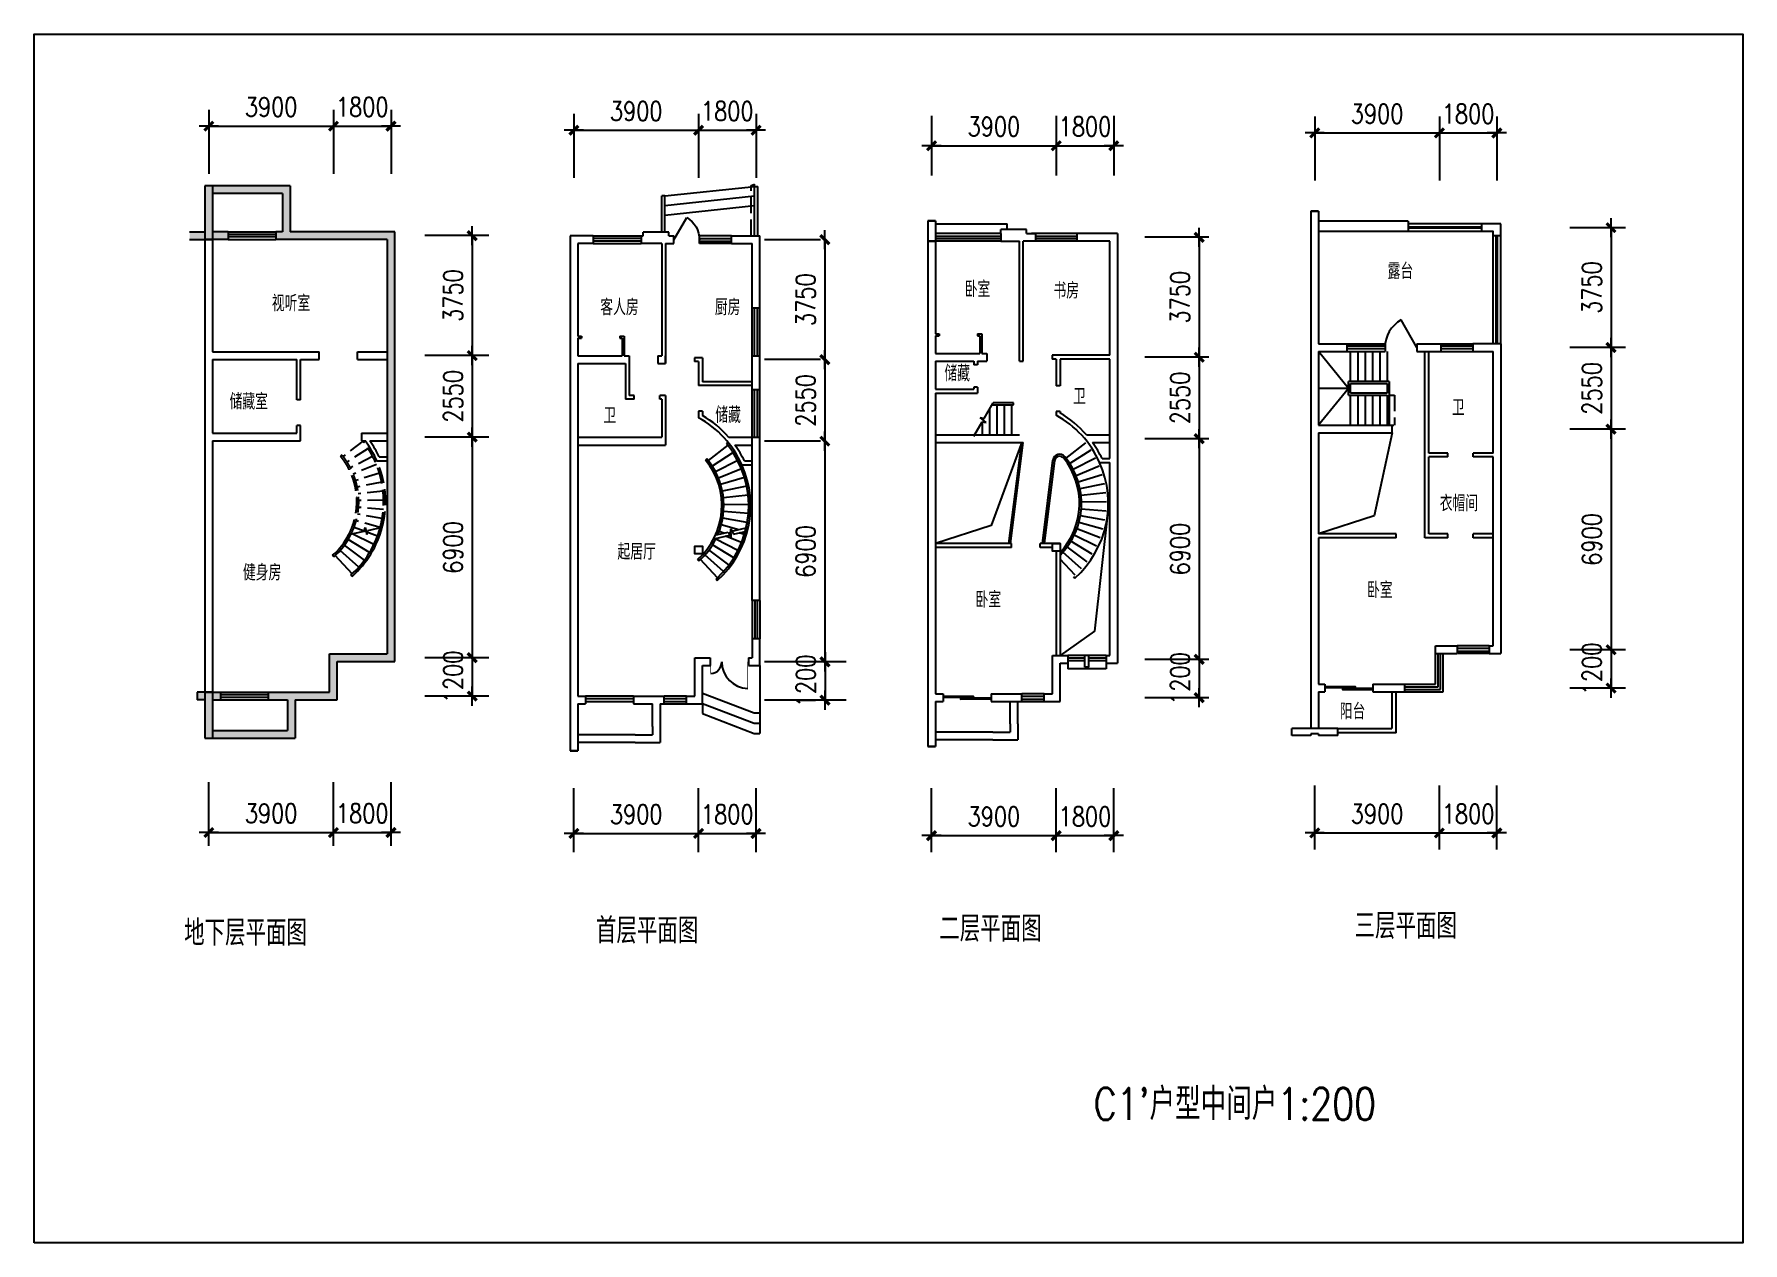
# Model space of a CAD drawing. Extents: x -144404 to 147451, y -180554 to 49126.
# Drawn here: x 48820 to 102280, y -61273 to -23473 of the extents above; entities that cross this region are included whole.
import ezdxf

# ---------------------------------------------------------------- set-up
doc = ezdxf.new("R2010")
doc.units = 0
doc.header["$LTSCALE"] = 2000
doc.header["$MEASUREMENT"] = 0
doc.linetypes.add('DASH', pattern=[0.35, 0.25, -0.1])
doc.layers.get('0').update_dxf_attribs({"color": 3, "linetype": 'CONTINUOUS'})
doc.layers.get('DEFPOINTS').update_dxf_attribs({"linetype": 'CONTINUOUS'})
for name, color, linetype in [('AXIS', 3, 'CONTINUOUS'), ('JIAJU', 6, 'CONTINUOUS'), ('OTHER', 7, 'CONTINUOUS'), ('PUB_DIM', 3, 'CONTINUOUS'), ('PUB_TEXT', 7, 'CONTINUOUS'), ('PUB_TITLE', 4, 'CONTINUOUS'), ('ROOF', 4, 'CONTINUOUS'), ('STAIR', 6, 'CONTINUOUS'), ('WALL', 255, 'CONTINUOUS'), ('WINDOW', 4, 'CONTINUOUS')]:
    doc.layers.add(name, color=color, linetype=linetype)
doc.styles.add('-宋体', font='simplex.shx', dxfattribs={"width": 0.8, "bigfont": 'hztxt.shx'})
doc.styles.add('DIM_FONT', font='SIMPLEX.shx', dxfattribs={"width": 0.8})
doc.dimstyles.new('AXIS200', dxfattribs={"dimscale": 2, "dimtxt": 300, "dimasz": 1, "dimexe": 250, "dimexo": 300, "dimgap": 150, "dimtad": 1, "dimdec": 0, "dimzin": 0, "dimtxsty": 'DIM_FONT', "dimblk": '_DIMX', "dimcen": 0.09, "dimse1": 1, "dimse2": 1, "dimclrt": 7, "dimazin": 3, "dimtfac": 1, "dimtdec": 0, "dimtix": 1, "dimtmove": 0, "dimatfit": 3, "dimtolj": 1, "dimtzin": 0})

msp = doc.modelspace()

# ---------------------------------------------------------------- texts
at = {"layer": 'PUB_TEXT', "style": '-宋体', "width": 0.8}
for s, height, p in [('露台', 500, (91166.9, -31131.9)), ('卧室', 500, (77936, -31698.7)), ('书房', 500, (80712.4, -31743.2)), ('视听室', 500, (56256.9, -32140.2)), ('客人房        厨房', 500, (66533.2, -32262.2)), ('储藏', 500, (77299.8, -34327.7)), ('储藏室', 500, (54933.8, -35210.9)), ('卫', 500, (81326, -35049.1)), ('卫', 500, (66628.5, -35647.6)), ('储藏', 500, (70131.1, -35631.5)), ('卫', 500, (93176, -35401.1)), ('衣帽间', 500, (92797.4, -38396.5)), ('起居厅', 500, (67070.2, -39907.2)), ('健身房', 500, (55352.5, -40558.1)), ('卧室', 500, (90522.5, -41107.2)), ('卧室', 500, (78272.8, -41408)), ('阳台', 500, (89669.5, -44902)), ('地下层平面图 ', 800, (53512.8, -51976.7)), ('首层平面图  ', 800, (66396.9, -51909)), ('二层平面图  ', 800, (77139.3, -51850.9)), ('三层平面图  ', 800, (90133.4, -51762.2)), ("C1'户型中间户1:200", 1000, (81967.9, -57429.2))]:
    msp.add_text(s, height=height, dxfattribs=at).set_placement(p)

# ---------------------------------------------------------------- blocks, each defined once
blk = doc.blocks.new('_DIMX')
blk.add_line((-150, 0), (150, 0))
at = {"const_width": 50}
blk.add_lwpolyline([(-70, -70), (70, 70)], dxfattribs=at)
blk = doc.blocks.new('*D256')
at = {"color": 0, "linetype": 'BYBLOCK'}
blk.add_line((183611, 149833), (187507, 149833), dxfattribs=at)
at = {"layer": 'DEFPOINTS', "color": 0, "linetype": 'BYBLOCK'}
for p in [(183609, 155433), (187509, 155433), (187509, 149833)]:
    blk.add_point(p, dxfattribs=at)
at = {"color": 0, "linetype": 'BYBLOCK', "xscale": 2, "yscale": 2, "zscale": 2, "rotation": 180}
blk.add_blockref('_DIMX', (183609, 149833), dxfattribs=at)
at = {"color": 0, "linetype": 'BYBLOCK', "xscale": 2, "yscale": 2, "zscale": 2}
blk.add_blockref('_DIMX', (187509, 149833), dxfattribs=at)
at = {"color": 7, "linetype": 'BYBLOCK', "insert": (185559, 150433), "char_height": 600, "attachment_point": 5, "style": 'DIM_FONT'}
blk.add_mtext('\\A1;3900', dxfattribs=at)
blk = doc.blocks.new('*D258')
at = {"color": 0, "linetype": 'BYBLOCK'}
blk.add_line((183611, 170784), (187507, 170784), dxfattribs=at)
at = {"layer": 'DEFPOINTS', "color": 0, "linetype": 'BYBLOCK'}
for p in [(187509, 170784), (183609, 165184), (187509, 165184)]:
    blk.add_point(p, dxfattribs=at)
at = {"color": 0, "linetype": 'BYBLOCK', "xscale": 2, "yscale": 2, "zscale": 2, "rotation": 180}
blk.add_blockref('_DIMX', (183609, 170784), dxfattribs=at)
at = {"color": 0, "linetype": 'BYBLOCK', "xscale": 2, "yscale": 2, "zscale": 2}
blk.add_blockref('_DIMX', (187509, 170784), dxfattribs=at)
at = {"color": 7, "linetype": 'BYBLOCK', "insert": (185559, 171384), "char_height": 600, "attachment_point": 5, "style": 'DIM_FONT'}
blk.add_mtext('\\A1;3900', dxfattribs=at)
blk = doc.blocks.new('*D230')
at = {"color": 0, "linetype": 'BYBLOCK'}
for p, q in [((234837, 170810), (234835, 170810)), ((234839, 170810), (236639, 170810)), ((236641, 170810), (236643, 170810))]:
    blk.add_line(p, q, dxfattribs=at)
at = {"layer": 'DEFPOINTS', "color": 0, "linetype": 'BYBLOCK'}
for p in [(236639, 170810), (234839, 165210), (236639, 165210)]:
    blk.add_point(p, dxfattribs=at)
at = {"color": 0, "linetype": 'BYBLOCK', "xscale": 2, "yscale": 2, "zscale": 2}
blk.add_blockref('_DIMX', (234839, 170810), dxfattribs=at)
at = {"color": 0, "linetype": 'BYBLOCK', "xscale": 2, "yscale": 2, "zscale": 2, "rotation": 180}
blk.add_blockref('_DIMX', (236639, 170810), dxfattribs=at)
at = {"color": 7, "linetype": 'BYBLOCK', "insert": (235739, 171410), "char_height": 600, "attachment_point": 5, "style": 'DIM_FONT'}
blk.add_mtext('\\A1;1800', dxfattribs=at)
blk = doc.blocks.new('*D229')
at = {"color": 0, "linetype": 'BYBLOCK'}
blk.add_line((230941, 170810), (234837, 170810), dxfattribs=at)
at = {"layer": 'DEFPOINTS', "color": 0, "linetype": 'BYBLOCK'}
for p in [(234839, 170810), (230939, 165210), (234839, 165210)]:
    blk.add_point(p, dxfattribs=at)
at = {"color": 0, "linetype": 'BYBLOCK', "xscale": 2, "yscale": 2, "zscale": 2, "rotation": 180}
blk.add_blockref('_DIMX', (230939, 170810), dxfattribs=at)
at = {"color": 0, "linetype": 'BYBLOCK', "xscale": 2, "yscale": 2, "zscale": 2}
blk.add_blockref('_DIMX', (234839, 170810), dxfattribs=at)
at = {"color": 7, "linetype": 'BYBLOCK', "insert": (232889, 171410), "char_height": 600, "attachment_point": 5, "style": 'DIM_FONT'}
blk.add_mtext('\\A1;3900', dxfattribs=at)
blk = doc.blocks.new('*D237')
at = {"color": 0, "linetype": 'BYBLOCK'}
for p, q in [((220549, 170682), (220547, 170682)), ((220551, 170682), (222351, 170682)), ((222353, 170682), (222355, 170682))]:
    blk.add_line(p, q, dxfattribs=at)
at = {"layer": 'DEFPOINTS', "color": 0, "linetype": 'BYBLOCK'}
for p in [(222351, 170682), (220551, 165082), (222351, 165082)]:
    blk.add_point(p, dxfattribs=at)
at = {"color": 0, "linetype": 'BYBLOCK', "xscale": 2, "yscale": 2, "zscale": 2}
blk.add_blockref('_DIMX', (220551, 170682), dxfattribs=at)
at = {"color": 0, "linetype": 'BYBLOCK', "xscale": 2, "yscale": 2, "zscale": 2, "rotation": 180}
blk.add_blockref('_DIMX', (222351, 170682), dxfattribs=at)
at = {"color": 7, "linetype": 'BYBLOCK', "insert": (221451, 171282), "char_height": 600, "attachment_point": 5, "style": 'DIM_FONT'}
blk.add_mtext('\\A1;1800', dxfattribs=at)
blk = doc.blocks.new('*D238')
at = {"color": 0, "linetype": 'BYBLOCK'}
blk.add_line((216653, 170682), (220549, 170682), dxfattribs=at)
at = {"layer": 'DEFPOINTS', "color": 0, "linetype": 'BYBLOCK'}
for p in [(220551, 170682), (216651, 165082), (220551, 165082)]:
    blk.add_point(p, dxfattribs=at)
at = {"color": 0, "linetype": 'BYBLOCK', "xscale": 2, "yscale": 2, "zscale": 2, "rotation": 180}
blk.add_blockref('_DIMX', (216651, 170682), dxfattribs=at)
at = {"color": 0, "linetype": 'BYBLOCK', "xscale": 2, "yscale": 2, "zscale": 2}
blk.add_blockref('_DIMX', (220551, 170682), dxfattribs=at)
at = {"color": 7, "linetype": 'BYBLOCK', "insert": (218601, 171282), "char_height": 600, "attachment_point": 5, "style": 'DIM_FONT'}
blk.add_mtext('\\A1;3900', dxfattribs=at)
blk = doc.blocks.new('*D257')
at = {"color": 0, "linetype": 'BYBLOCK'}
for p, q in [((187507, 170784), (187505, 170784)), ((187509, 170784), (189309, 170784)), ((189311, 170784), (189313, 170784))]:
    blk.add_line(p, q, dxfattribs=at)
at = {"layer": 'DEFPOINTS', "color": 0, "linetype": 'BYBLOCK'}
for p in [(189309, 170784), (187509, 165184), (189309, 165184)]:
    blk.add_point(p, dxfattribs=at)
at = {"color": 0, "linetype": 'BYBLOCK', "xscale": 2, "yscale": 2, "zscale": 2}
blk.add_blockref('_DIMX', (187509, 170784), dxfattribs=at)
at = {"color": 0, "linetype": 'BYBLOCK', "xscale": 2, "yscale": 2, "zscale": 2, "rotation": 180}
blk.add_blockref('_DIMX', (189309, 170784), dxfattribs=at)
at = {"color": 7, "linetype": 'BYBLOCK', "insert": (188409, 171384), "char_height": 600, "attachment_point": 5, "style": 'DIM_FONT'}
blk.add_mtext('\\A1;1800', dxfattribs=at)
blk = doc.blocks.new('*D245')
at = {"color": 0, "linetype": 'BYBLOCK'}
for p, q in [((203413, 170385), (203411, 170385)), ((203415, 170385), (205215, 170385)), ((205217, 170385), (205219, 170385))]:
    blk.add_line(p, q, dxfattribs=at)
at = {"layer": 'DEFPOINTS', "color": 0, "linetype": 'BYBLOCK'}
for p in [(205215, 170385), (203415, 165345), (205215, 165345)]:
    blk.add_point(p, dxfattribs=at)
at = {"color": 0, "linetype": 'BYBLOCK', "xscale": 2, "yscale": 2, "zscale": 2}
blk.add_blockref('_DIMX', (203415, 170385), dxfattribs=at)
at = {"color": 0, "linetype": 'BYBLOCK', "xscale": 2, "yscale": 2, "zscale": 2, "rotation": 180}
blk.add_blockref('_DIMX', (205215, 170385), dxfattribs=at)
at = {"color": 7, "linetype": 'BYBLOCK', "insert": (204315, 170985), "char_height": 600, "attachment_point": 5, "style": 'DIM_FONT'}
blk.add_mtext('\\A1;1800', dxfattribs=at)
blk = doc.blocks.new('*D246')
at = {"color": 0, "linetype": 'BYBLOCK'}
blk.add_line((199517, 170385), (203413, 170385), dxfattribs=at)
at = {"layer": 'DEFPOINTS', "color": 0, "linetype": 'BYBLOCK'}
for p in [(203415, 170385), (199515, 165345), (203415, 165345)]:
    blk.add_point(p, dxfattribs=at)
at = {"color": 0, "linetype": 'BYBLOCK', "xscale": 2, "yscale": 2, "zscale": 2, "rotation": 180}
blk.add_blockref('_DIMX', (199515, 170385), dxfattribs=at)
at = {"color": 0, "linetype": 'BYBLOCK', "xscale": 2, "yscale": 2, "zscale": 2}
blk.add_blockref('_DIMX', (203415, 170385), dxfattribs=at)
at = {"color": 7, "linetype": 'BYBLOCK', "insert": (201465, 170985), "char_height": 600, "attachment_point": 5, "style": 'DIM_FONT'}
blk.add_mtext('\\A1;3900', dxfattribs=at)
blk = doc.blocks.new('*D227')
at = {"color": 0, "linetype": 'BYBLOCK'}
for p, q in [((234837, 149298), (234835, 149298)), ((234839, 149298), (236639, 149298)), ((236641, 149298), (236643, 149298))]:
    blk.add_line(p, q, dxfattribs=at)
at = {"layer": 'DEFPOINTS', "color": 0, "linetype": 'BYBLOCK'}
for p in [(234839, 154898), (236639, 154898), (236639, 149298)]:
    blk.add_point(p, dxfattribs=at)
at = {"color": 0, "linetype": 'BYBLOCK', "xscale": 2, "yscale": 2, "zscale": 2}
blk.add_blockref('_DIMX', (234839, 149298), dxfattribs=at)
at = {"color": 0, "linetype": 'BYBLOCK', "xscale": 2, "yscale": 2, "zscale": 2, "rotation": 180}
blk.add_blockref('_DIMX', (236639, 149298), dxfattribs=at)
at = {"color": 7, "linetype": 'BYBLOCK', "insert": (235739, 149898), "char_height": 600, "attachment_point": 5, "style": 'DIM_FONT'}
blk.add_mtext('\\A1;1800', dxfattribs=at)
blk = doc.blocks.new('*D228')
at = {"color": 0, "linetype": 'BYBLOCK'}
blk.add_line((230941, 149298), (234837, 149298), dxfattribs=at)
at = {"layer": 'DEFPOINTS', "color": 0, "linetype": 'BYBLOCK'}
for p in [(230939, 154898), (234839, 154898), (234839, 149298)]:
    blk.add_point(p, dxfattribs=at)
at = {"color": 0, "linetype": 'BYBLOCK', "xscale": 2, "yscale": 2, "zscale": 2, "rotation": 180}
blk.add_blockref('_DIMX', (230939, 149298), dxfattribs=at)
at = {"color": 0, "linetype": 'BYBLOCK', "xscale": 2, "yscale": 2, "zscale": 2}
blk.add_blockref('_DIMX', (234839, 149298), dxfattribs=at)
at = {"color": 7, "linetype": 'BYBLOCK', "insert": (232889, 149898), "char_height": 600, "attachment_point": 5, "style": 'DIM_FONT'}
blk.add_mtext('\\A1;3900', dxfattribs=at)
blk = doc.blocks.new('*D235')
at = {"color": 0, "linetype": 'BYBLOCK'}
for p, q in [((220549, 148688), (220547, 148688)), ((220551, 148688), (222351, 148688)), ((222353, 148688), (222355, 148688))]:
    blk.add_line(p, q, dxfattribs=at)
at = {"layer": 'DEFPOINTS', "color": 0, "linetype": 'BYBLOCK'}
for p in [(220551, 154288), (222351, 154288), (222351, 148688)]:
    blk.add_point(p, dxfattribs=at)
at = {"color": 0, "linetype": 'BYBLOCK', "xscale": 2, "yscale": 2, "zscale": 2}
blk.add_blockref('_DIMX', (220551, 148688), dxfattribs=at)
at = {"color": 0, "linetype": 'BYBLOCK', "xscale": 2, "yscale": 2, "zscale": 2, "rotation": 180}
blk.add_blockref('_DIMX', (222351, 148688), dxfattribs=at)
at = {"color": 7, "linetype": 'BYBLOCK', "insert": (221451, 149288), "char_height": 600, "attachment_point": 5, "style": 'DIM_FONT'}
blk.add_mtext('\\A1;1800', dxfattribs=at)
blk = doc.blocks.new('*D236')
at = {"color": 0, "linetype": 'BYBLOCK'}
blk.add_line((216653, 148688), (220549, 148688), dxfattribs=at)
at = {"layer": 'DEFPOINTS', "color": 0, "linetype": 'BYBLOCK'}
for p in [(216651, 154288), (220551, 154288), (220551, 148688)]:
    blk.add_point(p, dxfattribs=at)
at = {"color": 0, "linetype": 'BYBLOCK', "xscale": 2, "yscale": 2, "zscale": 2, "rotation": 180}
blk.add_blockref('_DIMX', (216651, 148688), dxfattribs=at)
at = {"color": 0, "linetype": 'BYBLOCK', "xscale": 2, "yscale": 2, "zscale": 2}
blk.add_blockref('_DIMX', (220551, 148688), dxfattribs=at)
at = {"color": 7, "linetype": 'BYBLOCK', "insert": (218601, 149288), "char_height": 600, "attachment_point": 5, "style": 'DIM_FONT'}
blk.add_mtext('\\A1;3900', dxfattribs=at)
blk = doc.blocks.new('*D255')
at = {"color": 0, "linetype": 'BYBLOCK'}
for p, q in [((187507, 149833), (187505, 149833)), ((187509, 149833), (189309, 149833)), ((189311, 149833), (189313, 149833))]:
    blk.add_line(p, q, dxfattribs=at)
at = {"layer": 'DEFPOINTS', "color": 0, "linetype": 'BYBLOCK'}
for p in [(187509, 155433), (189309, 155433), (189309, 149833)]:
    blk.add_point(p, dxfattribs=at)
at = {"color": 0, "linetype": 'BYBLOCK', "xscale": 2, "yscale": 2, "zscale": 2}
blk.add_blockref('_DIMX', (187509, 149833), dxfattribs=at)
at = {"color": 0, "linetype": 'BYBLOCK', "xscale": 2, "yscale": 2, "zscale": 2, "rotation": 180}
blk.add_blockref('_DIMX', (189309, 149833), dxfattribs=at)
at = {"color": 7, "linetype": 'BYBLOCK', "insert": (188409, 150433), "char_height": 600, "attachment_point": 5, "style": 'DIM_FONT'}
blk.add_mtext('\\A1;1800', dxfattribs=at)
blk = doc.blocks.new('*D243')
at = {"color": 0, "linetype": 'BYBLOCK'}
for p, q in [((203413, 149532), (203411, 149532)), ((203415, 149532), (205215, 149532)), ((205217, 149532), (205219, 149532))]:
    blk.add_line(p, q, dxfattribs=at)
at = {"layer": 'DEFPOINTS', "color": 0, "linetype": 'BYBLOCK'}
for p in [(203415, 155132), (205215, 155132), (205215, 149532)]:
    blk.add_point(p, dxfattribs=at)
at = {"color": 0, "linetype": 'BYBLOCK', "xscale": 2, "yscale": 2, "zscale": 2}
blk.add_blockref('_DIMX', (203415, 149532), dxfattribs=at)
at = {"color": 0, "linetype": 'BYBLOCK', "xscale": 2, "yscale": 2, "zscale": 2, "rotation": 180}
blk.add_blockref('_DIMX', (205215, 149532), dxfattribs=at)
at = {"color": 7, "linetype": 'BYBLOCK', "insert": (204315, 150132), "char_height": 600, "attachment_point": 5, "style": 'DIM_FONT'}
blk.add_mtext('\\A1;1800', dxfattribs=at)
blk = doc.blocks.new('*D244')
at = {"color": 0, "linetype": 'BYBLOCK'}
blk.add_line((199517, 149532), (203413, 149532), dxfattribs=at)
at = {"layer": 'DEFPOINTS', "color": 0, "linetype": 'BYBLOCK'}
for p in [(199515, 155132), (203415, 155132), (203415, 149532)]:
    blk.add_point(p, dxfattribs=at)
at = {"color": 0, "linetype": 'BYBLOCK', "xscale": 2, "yscale": 2, "zscale": 2, "rotation": 180}
blk.add_blockref('_DIMX', (199515, 149532), dxfattribs=at)
at = {"color": 0, "linetype": 'BYBLOCK', "xscale": 2, "yscale": 2, "zscale": 2}
blk.add_blockref('_DIMX', (203415, 149532), dxfattribs=at)
at = {"color": 7, "linetype": 'BYBLOCK', "insert": (201465, 150132), "char_height": 600, "attachment_point": 5, "style": 'DIM_FONT'}
blk.add_mtext('\\A1;3900', dxfattribs=at)
blk = doc.blocks.new('*D231')
at = {"color": 0, "linetype": 'BYBLOCK'}
blk.add_line((241909, 161083), (241909, 154187), dxfattribs=at)
at = {"layer": 'DEFPOINTS', "color": 0, "linetype": 'BYBLOCK'}
for p in [(237909, 161085), (237909, 154185), (241909, 154185)]:
    blk.add_point(p, dxfattribs=at)
at = {"color": 0, "linetype": 'BYBLOCK', "xscale": 2, "yscale": 2, "zscale": 2}
for p, rotation in [((241909, 161085), 90), ((241909, 154185), 270)]:
    blk.add_blockref('_DIMX', p, dxfattribs=dict(at, rotation=rotation))
at = {"color": 7, "linetype": 'BYBLOCK', "insert": (241309, 157635), "char_height": 600, "attachment_point": 5, "rotation": 90, "style": 'DIM_FONT'}
blk.add_mtext('\\A1;6900', dxfattribs=at)
blk = doc.blocks.new('*D239')
at = {"color": 0, "linetype": 'BYBLOCK'}
blk.add_line((224503, 160956), (224503, 154060), dxfattribs=at)
at = {"layer": 'DEFPOINTS', "color": 0, "linetype": 'BYBLOCK'}
for p in [(223451, 160958), (223451, 154058), (224503, 154058)]:
    blk.add_point(p, dxfattribs=at)
at = {"color": 0, "linetype": 'BYBLOCK', "xscale": 2, "yscale": 2, "zscale": 2}
for p, rotation in [((224503, 160958), 90), ((224503, 154058), 270)]:
    blk.add_blockref('_DIMX', p, dxfattribs=dict(at, rotation=rotation))
at = {"color": 7, "linetype": 'BYBLOCK', "insert": (223903, 157508), "char_height": 600, "attachment_point": 5, "rotation": 90, "style": 'DIM_FONT'}
blk.add_mtext('\\A1;6900', dxfattribs=at)
blk = doc.blocks.new('_WBLK')
for p, q in [((-0.5, 0.5), (0.5, 0.5)), ((0.5, 0.167), (-0.5, 0.167)), ((0.5, -0.167), (-0.5, -0.167)), ((-0.5, -0.5), (0.5, -0.5))]:
    blk.add_line(p, q)
blk = doc.blocks.new('*D232')
at = {"color": 0, "linetype": 'BYBLOCK'}
for p, q in [((241909, 154187), (241909, 154189)), ((241909, 154185), (241909, 152985)), ((241909, 152983), (241909, 152981))]:
    blk.add_line(p, q, dxfattribs=at)
at = {"layer": 'DEFPOINTS', "color": 0, "linetype": 'BYBLOCK'}
for p in [(237909, 154185), (237909, 152985), (241909, 152985)]:
    blk.add_point(p, dxfattribs=at)
at = {"color": 0, "linetype": 'BYBLOCK', "xscale": 2, "yscale": 2, "zscale": 2}
for p, rotation in [((241909, 154185), 270), ((241909, 152985), 90)]:
    blk.add_blockref('_DIMX', p, dxfattribs=dict(at, rotation=rotation))
at = {"color": 7, "linetype": 'BYBLOCK', "insert": (241309, 153585), "char_height": 600, "attachment_point": 5, "rotation": 90, "style": 'DIM_FONT'}
blk.add_mtext('\\A1;1200', dxfattribs=at)
blk = doc.blocks.new('M_B15SGY')
at = {"linetype": 'CONTINUOUS'}
for p, q in [((-0.5, 0.5), (0.5, 0.5)), ((0.5, 0.167), (-0.5, 0.167)), ((0.5, -0.167), (-0.5, -0.167))]:
    blk.add_line(p, q, dxfattribs=at)
blk = doc.blocks.new('*D240')
at = {"color": 0, "linetype": 'BYBLOCK'}
for p, q in [((224509, 154060), (224509, 154062)), ((224509, 154058), (224509, 152858)), ((224509, 152856), (224509, 152854))]:
    blk.add_line(p, q, dxfattribs=at)
at = {"layer": 'DEFPOINTS', "color": 0, "linetype": 'BYBLOCK'}
for p in [(223456, 154058), (223456, 152858), (224509, 152858)]:
    blk.add_point(p, dxfattribs=at)
at = {"color": 0, "linetype": 'BYBLOCK', "xscale": 2, "yscale": 2, "zscale": 2}
for p, rotation in [((224509, 154058), 270), ((224509, 152858), 90)]:
    blk.add_blockref('_DIMX', p, dxfattribs=dict(at, rotation=rotation))
at = {"color": 7, "linetype": 'BYBLOCK', "insert": (223909, 153458), "char_height": 600, "attachment_point": 5, "rotation": 90, "style": 'DIM_FONT'}
blk.add_mtext('\\A1;1200', dxfattribs=at)
blk = doc.blocks.new('M_A17ORW')
at = {"const_width": 0.02}
for points in [[(-0.481, -0.001), (-0.481, -0.308)], [(0.481, 0.001), (0.481, -0.691)]]:
    blk.add_lwpolyline(points, dxfattribs=at)
for centre, radius, start, end in [((-0.501, -0.003), 0.307, 274.2492, 0.2101), ((0.505, 0.002), 0.699, 180.2762, 268.0603)]:
    blk.add_arc(centre, radius, start, end)
blk = doc.blocks.new('*D233')
at = {"color": 0, "linetype": 'BYBLOCK'}
blk.add_line((241909, 167383), (241909, 163637), dxfattribs=at)
at = {"layer": 'DEFPOINTS', "color": 0, "linetype": 'BYBLOCK'}
for p in [(237909, 167385), (237909, 163635), (241909, 163635)]:
    blk.add_point(p, dxfattribs=at)
at = {"color": 0, "linetype": 'BYBLOCK', "xscale": 2, "yscale": 2, "zscale": 2}
for p, rotation in [((241909, 167385), 90), ((241909, 163635), 270)]:
    blk.add_blockref('_DIMX', p, dxfattribs=dict(at, rotation=rotation))
at = {"color": 7, "linetype": 'BYBLOCK', "insert": (241309, 165510), "char_height": 600, "attachment_point": 5, "rotation": 90, "style": 'DIM_FONT'}
blk.add_mtext('\\A1;3750', dxfattribs=at)
blk = doc.blocks.new('*D234')
at = {"color": 0, "linetype": 'BYBLOCK'}
blk.add_line((241909, 163633), (241909, 161087), dxfattribs=at)
at = {"layer": 'DEFPOINTS', "color": 0, "linetype": 'BYBLOCK'}
for p in [(237909, 163635), (237909, 161085), (241909, 161085)]:
    blk.add_point(p, dxfattribs=at)
at = {"color": 0, "linetype": 'BYBLOCK', "xscale": 2, "yscale": 2, "zscale": 2}
for p, rotation in [((241909, 163635), 90), ((241909, 161085), 270)]:
    blk.add_blockref('_DIMX', p, dxfattribs=dict(at, rotation=rotation))
at = {"color": 7, "linetype": 'BYBLOCK', "insert": (241309, 162360), "char_height": 600, "attachment_point": 5, "rotation": 90, "style": 'DIM_FONT'}
blk.add_mtext('\\A1;2550', dxfattribs=at)
blk = doc.blocks.new('*D242')
at = {"color": 0, "linetype": 'BYBLOCK'}
blk.add_line((224503, 167256), (224503, 163510), dxfattribs=at)
at = {"layer": 'DEFPOINTS', "color": 0, "linetype": 'BYBLOCK'}
for p in [(223451, 167258), (223451, 163508), (224503, 163508)]:
    blk.add_point(p, dxfattribs=at)
at = {"color": 0, "linetype": 'BYBLOCK', "xscale": 2, "yscale": 2, "zscale": 2}
for p, rotation in [((224503, 167258), 90), ((224503, 163508), 270)]:
    blk.add_blockref('_DIMX', p, dxfattribs=dict(at, rotation=rotation))
at = {"color": 7, "linetype": 'BYBLOCK', "insert": (223903, 165383), "char_height": 600, "attachment_point": 5, "rotation": 90, "style": 'DIM_FONT'}
blk.add_mtext('\\A1;3750', dxfattribs=at)
blk = doc.blocks.new('_GCBLK')
at = {"linetype": 'DASH'}
for p, q in [((-0.5, -0.5), (-0.5, 0.5)), ((0.5, -0.5), (0.5, 0.5)), ((-0.5, 0.2), (0.5, 0.2)), ((-0.5, -0.2), (0.5, -0.2))]:
    blk.add_line(p, q, dxfattribs=at)
blk = doc.blocks.new('*D241')
at = {"color": 0, "linetype": 'BYBLOCK'}
blk.add_line((224503, 163506), (224503, 160960), dxfattribs=at)
at = {"layer": 'DEFPOINTS', "color": 0, "linetype": 'BYBLOCK'}
for p in [(223451, 163508), (223451, 160958), (224503, 160958)]:
    blk.add_point(p, dxfattribs=at)
at = {"color": 0, "linetype": 'BYBLOCK', "xscale": 2, "yscale": 2, "zscale": 2}
for p, rotation in [((224503, 163508), 90), ((224503, 160958), 270)]:
    blk.add_blockref('_DIMX', p, dxfattribs=dict(at, rotation=rotation))
at = {"color": 7, "linetype": 'BYBLOCK', "insert": (223903, 162233), "char_height": 600, "attachment_point": 5, "rotation": 90, "style": 'DIM_FONT'}
blk.add_mtext('\\A1;2550', dxfattribs=at)
blk = doc.blocks.new('_DBLK')
blk.add_line((-0.5, 0), (0, -0.866))
blk.add_arc((-0.5, 0), 1, 300, 0)
blk = doc.blocks.new('M_B0OPK')
for p, q in [((-0.5, 0.5), (0.5, 0.5)), ((0.5, 0.167), (-0.5, 0.167)), ((0.5, -0.167), (-0.5, -0.167)), ((-0.5, -0.5), (0.5, -0.5))]:
    blk.add_line(p, q)
blk = doc.blocks.new('*D254')
at = {"color": 0, "linetype": 'BYBLOCK'}
blk.add_line((192880, 161520), (192880, 154624), dxfattribs=at)
at = {"layer": 'DEFPOINTS', "color": 0, "linetype": 'BYBLOCK'}
for p in [(189521, 161522), (189521, 154622), (192880, 154622)]:
    blk.add_point(p, dxfattribs=at)
at = {"color": 0, "linetype": 'BYBLOCK', "xscale": 2, "yscale": 2, "zscale": 2}
for p, rotation in [((192880, 161522), 90), ((192880, 154622), 270)]:
    blk.add_blockref('_DIMX', p, dxfattribs=dict(at, rotation=rotation))
at = {"color": 7, "linetype": 'BYBLOCK', "insert": (192280, 158072), "char_height": 600, "attachment_point": 5, "rotation": 90, "style": 'DIM_FONT'}
blk.add_mtext('\\A1;6900', dxfattribs=at)
blk = doc.blocks.new('*D247')
at = {"color": 0, "linetype": 'BYBLOCK'}
blk.add_line((208972, 161219), (208972, 154323), dxfattribs=at)
at = {"layer": 'DEFPOINTS', "color": 0, "linetype": 'BYBLOCK'}
for p in [(204572, 161221), (204572, 154321), (208972, 154321)]:
    blk.add_point(p, dxfattribs=at)
at = {"color": 0, "linetype": 'BYBLOCK', "xscale": 2, "yscale": 2, "zscale": 2}
for p, rotation in [((208972, 161221), 90), ((208972, 154321), 270)]:
    blk.add_blockref('_DIMX', p, dxfattribs=dict(at, rotation=rotation))
at = {"color": 7, "linetype": 'BYBLOCK', "insert": (208372, 157771), "char_height": 600, "attachment_point": 5, "rotation": 90, "style": 'DIM_FONT'}
blk.add_mtext('\\A1;6900', dxfattribs=at)
blk = doc.blocks.new('*D248')
at = {"color": 0, "linetype": 'BYBLOCK'}
for p, q in [((208972, 154323), (208972, 154325)), ((208972, 154321), (208972, 153121)), ((208972, 153119), (208972, 153117))]:
    blk.add_line(p, q, dxfattribs=at)
at = {"layer": 'DEFPOINTS', "color": 0, "linetype": 'BYBLOCK'}
for p in [(204572, 154321), (204572, 153121), (208972, 153121)]:
    blk.add_point(p, dxfattribs=at)
at = {"color": 0, "linetype": 'BYBLOCK', "xscale": 2, "yscale": 2, "zscale": 2}
for p, rotation in [((208972, 154321), 270), ((208972, 153121), 90)]:
    blk.add_blockref('_DIMX', p, dxfattribs=dict(at, rotation=rotation))
at = {"color": 7, "linetype": 'BYBLOCK', "insert": (208372, 153721), "char_height": 600, "attachment_point": 5, "rotation": 90, "style": 'DIM_FONT'}
blk.add_mtext('\\A1;1200', dxfattribs=at)
blk = doc.blocks.new('M_A14NPV')
for points in [[(0.18, 0.178), (0.177, 0.16), (-0.617, 0.16), (-0.617, 0.181)], [(0.632, 0.226), (0.629, 0.208), (-0.164, 0.208), (-0.164, 0.229)]]:
    blk.add_lwpolyline(points, close=True)
blk = doc.blocks.new('*D253')
at = {"color": 0, "linetype": 'BYBLOCK'}
for p, q in [((192880, 154624), (192880, 154626)), ((192880, 154622), (192880, 153422)), ((192880, 153420), (192880, 153418))]:
    blk.add_line(p, q, dxfattribs=at)
at = {"layer": 'DEFPOINTS', "color": 0, "linetype": 'BYBLOCK'}
for p in [(189521, 154622), (189521, 153422), (192880, 153422)]:
    blk.add_point(p, dxfattribs=at)
at = {"color": 0, "linetype": 'BYBLOCK', "xscale": 2, "yscale": 2, "zscale": 2}
for p, rotation in [((192880, 154622), 270), ((192880, 153422), 90)]:
    blk.add_blockref('_DIMX', p, dxfattribs=dict(at, rotation=rotation))
at = {"color": 7, "linetype": 'BYBLOCK', "insert": (192280, 154022), "char_height": 600, "attachment_point": 5, "rotation": 90, "style": 'DIM_FONT'}
blk.add_mtext('\\A1;1200', dxfattribs=at)
blk = doc.blocks.new('*D250')
at = {"color": 0, "linetype": 'BYBLOCK'}
blk.add_line((208972, 167519), (208972, 163773), dxfattribs=at)
at = {"layer": 'DEFPOINTS', "color": 0, "linetype": 'BYBLOCK'}
for p in [(204572, 167521), (204572, 163771), (208972, 163771)]:
    blk.add_point(p, dxfattribs=at)
at = {"color": 0, "linetype": 'BYBLOCK', "xscale": 2, "yscale": 2, "zscale": 2}
for p, rotation in [((208972, 167521), 90), ((208972, 163771), 270)]:
    blk.add_blockref('_DIMX', p, dxfattribs=dict(at, rotation=rotation))
at = {"color": 7, "linetype": 'BYBLOCK', "insert": (208372, 165646), "char_height": 600, "attachment_point": 5, "rotation": 90, "style": 'DIM_FONT'}
blk.add_mtext('\\A1;3750', dxfattribs=at)
blk = doc.blocks.new('*D249')
at = {"color": 0, "linetype": 'BYBLOCK'}
blk.add_line((208972, 163769), (208972, 161223), dxfattribs=at)
at = {"layer": 'DEFPOINTS', "color": 0, "linetype": 'BYBLOCK'}
for p in [(204572, 163771), (204572, 161221), (208972, 161221)]:
    blk.add_point(p, dxfattribs=at)
at = {"color": 0, "linetype": 'BYBLOCK', "xscale": 2, "yscale": 2, "zscale": 2}
for p, rotation in [((208972, 163771), 90), ((208972, 161221), 270)]:
    blk.add_blockref('_DIMX', p, dxfattribs=dict(at, rotation=rotation))
at = {"color": 7, "linetype": 'BYBLOCK', "insert": (208372, 162496), "char_height": 600, "attachment_point": 5, "rotation": 90, "style": 'DIM_FONT'}
blk.add_mtext('\\A1;2550', dxfattribs=at)
blk = doc.blocks.new('M_A1SFU')
blk.add_line((-0.5, 0), (0, -0.866))
blk.add_arc((-0.5, 0), 1, 300, 0)
blk = doc.blocks.new('*D251')
at = {"color": 0, "linetype": 'BYBLOCK'}
blk.add_line((192880, 167820), (192880, 164074), dxfattribs=at)
at = {"layer": 'DEFPOINTS', "color": 0, "linetype": 'BYBLOCK'}
for p in [(189521, 167822), (189521, 164072), (192880, 164072)]:
    blk.add_point(p, dxfattribs=at)
at = {"color": 0, "linetype": 'BYBLOCK', "xscale": 2, "yscale": 2, "zscale": 2}
for p, rotation in [((192880, 167822), 90), ((192880, 164072), 270)]:
    blk.add_blockref('_DIMX', p, dxfattribs=dict(at, rotation=rotation))
at = {"color": 7, "linetype": 'BYBLOCK', "insert": (192280, 165947), "char_height": 600, "attachment_point": 5, "rotation": 90, "style": 'DIM_FONT'}
blk.add_mtext('\\A1;3750', dxfattribs=at)
blk = doc.blocks.new('*D252')
at = {"color": 0, "linetype": 'BYBLOCK'}
blk.add_line((192880, 164070), (192880, 161524), dxfattribs=at)
at = {"layer": 'DEFPOINTS', "color": 0, "linetype": 'BYBLOCK'}
for p in [(189521, 164072), (189521, 161522), (192880, 161522)]:
    blk.add_point(p, dxfattribs=at)
at = {"color": 0, "linetype": 'BYBLOCK', "xscale": 2, "yscale": 2, "zscale": 2}
for p, rotation in [((192880, 164072), 90), ((192880, 161522), 270)]:
    blk.add_blockref('_DIMX', p, dxfattribs=dict(at, rotation=rotation))
at = {"color": 7, "linetype": 'BYBLOCK', "insert": (192280, 162797), "char_height": 600, "attachment_point": 5, "rotation": 90, "style": 'DIM_FONT'}
blk.add_mtext('\\A1;2550', dxfattribs=at)

# ---------------------------------------------------------------- dimensions: what is measured, and where the dimension line sits
at = {"layer": 'AXIS'}
for p1, p2, distance, picture, middle, set_off in [((54284.4, -31948.9), (58184.4, -31948.9), 5600, '*D229', (56234.4, -25748.9), (-176655, -197158.6)), ((65706.3, -32076.7), (69606.3, -32076.7), 5600, '*D238', (67656.3, -25876.7), (-150944.7, -197158.6)), ((88884.9, -32161.8), (92784.9, -32161.8), 5600, '*D258', (90834.9, -25961.8), (-94723.8, -197345.9)), ((76897.4, -32000.7), (80797.4, -32000.7), 5039.4, '*D246', (78847.4, -26361.3), (-122617.8, -197345.9)), ((94797.3, -29524.3), (94797.3, -33274.3), 3359.1, '*D251', (97556.4, -31399.3), (-94723.8, -197345.9)), ((72505.8, -29901), (72505.8, -33651), 1052.2, '*D242', (72958.1, -31776), (-150944.7, -197158.6)), ((80870.6, -29825.1), (80870.6, -33575.1), 4400, '*D250', (84670.6, -31700.1), (-123701.3, -197345.9)), ((54284.4, -42840.6), (58184.4, -42840.6), -5600, '*D228', (56234.4, -47840.6), (-176655, -197738.6)), ((65706.3, -42870.8), (69606.3, -42870.8), -5600, '*D236', (67656.3, -47870.8), (-150944.7, -197158.6)), ((76897.4, -42938.5), (80797.4, -42938.5), -5600, '*D244', (78847.4, -47938.5), (-122617.8, -198070.9)), ((88884.9, -42855.2), (92784.9, -42855.2), -5600, '*D256', (90834.9, -47855.2), (-94723.8, -198288.4))]:
    dim = msp.add_aligned_dim(p1=p1, p2=p2, distance=distance, dimstyle='AXIS200', dxfattribs=at)
    dim.commit()
    dim.dimension.update_dxf_attribs({"geometry": picture, "text_midpoint": middle, "insert": set_off})
for base, p1, p2, angle, picture, middle, set_off in [((59984.4, -26348.9), (58184.4, -31948.9), (59984.4, -31948.9), 180, '*D230', (59084.4, -25748.9), (-176655, -197158.6)), ((71406.3, -26476.7), (69606.3, -32076.7), (71406.3, -32076.7), 180, '*D237', (70506.3, -25876.7), (-150944.7, -197158.6)), ((94584.9, -26561.8), (92784.9, -32161.8), (94584.9, -32161.8), 180, '*D257', (93684.9, -25961.8), (-94723.8, -197345.9)), ((82597.4, -26961.3), (80797.4, -32000.7), (82597.4, -32000.7), 180, '*D245', (81697.4, -26361.3), (-122617.8, -197345.9)), ((98156.4, -35824.3), (94797.3, -33274.3), (94797.3, -35824.3), 270, '*D252', (97556.4, -34549.3), (-94723.8, -197345.9)), ((73558.1, -36201), (72505.8, -33651), (72505.8, -36201), 270, '*D241', (72958.1, -34926), (-150944.7, -197158.6)), ((85270.6, -36125.1), (80870.6, -33575.1), (80870.6, -36125.1), 270, '*D249', (84670.6, -34850.1), (-123701.3, -197345.9)), ((98156.4, -42724.3), (94797.3, -35824.3), (94797.3, -42724.3), 270, '*D254', (97556.4, -39274.3), (-94723.8, -197345.9)), ((73558.1, -43101), (72505.8, -36201), (72505.8, -43101), 270, '*D239', (72958.1, -39651), (-150944.7, -197158.6)), ((85270.6, -43025.1), (80870.6, -36125.1), (80870.6, -43025.1), 270, '*D247', (84670.6, -39575.1), (-123701.3, -197345.9)), ((85270.6, -44225.1), (80870.6, -43025.1), (80870.6, -44225.1), 270, '*D248', (84670.6, -43625.1), (-123701.3, -197345.9)), ((98156.4, -43924.3), (94797.3, -42724.3), (94797.3, -43924.3), 270, '*D253', (97556.4, -43324.3), (-94723.8, -197345.9)), ((73563.9, -44301), (72511.7, -43101), (72511.7, -44301), 270, '*D240', (72963.9, -43701), (-150944.7, -197158.6))]:
    dim = msp.add_linear_dim(base=base, p1=p1, p2=p2, angle=angle, dimstyle='AXIS200', dxfattribs=at)
    dim.commit()
    dim.dimension.update_dxf_attribs({"geometry": picture, "text_midpoint": middle, "insert": set_off})
for base, p1, p2, picture, middle, set_off in [((59984.4, -48440.6), (58184.4, -42840.6), (59984.4, -42840.6), '*D227', (59084.4, -47840.6), (-176655, -197738.6)), ((71406.3, -48470.8), (69606.3, -42870.8), (71406.3, -42870.8), '*D235', (70506.3, -47870.8), (-150944.7, -197158.6)), ((82597.4, -48538.5), (80797.4, -42938.5), (82597.4, -42938.5), '*D243', (81697.4, -47938.5), (-122617.8, -198070.9)), ((94584.9, -48455.2), (92784.9, -42855.2), (94584.9, -42855.2), '*D255', (93684.9, -47855.2), (-94723.8, -198288.4))]:
    dim = msp.add_linear_dim(base=base, p1=p1, p2=p2, dimstyle='AXIS200', dxfattribs=at)
    dim.commit()
    dim.dimension.update_dxf_attribs({"geometry": picture, "text_midpoint": middle, "insert": set_off})
at = {"layer": 'PUB_DIM'}
for p1, p2, picture, middle in [((58525, -29773.3), (58525, -33523.3), '*D233', (61925, -31648.3)), ((58525, -33523.3), (58525, -36073.3), '*D234', (61925, -34798.3)), ((58525, -36073.3), (58525, -42973.3), '*D231', (61925, -39523.3)), ((58525, -42973.3), (58525, -44173.3), '*D232', (61925, -43573.3))]:
    dim = msp.add_aligned_dim(p1=p1, p2=p2, distance=4000, dimstyle='AXIS200', dxfattribs=at)
    dim.commit()
    dim.dimension.update_dxf_attribs({"geometry": picture, "text_midpoint": middle, "insert": (-179384.4, -197158.6)})

# ---------------------------------------------------------------- hatches: boundary and pattern name
at = {"layer": 'PUB_DIM'}
h = msp.add_hatch(color=256, dxfattribs=at)
h.paths.add_polyline_path([(54164.4, -28213.3), (54404.4, -28213.3), (54404.4, -29893.3), (54164.4, -29893.3)])
h.paths.add_polyline_path([(54884.4, -29653.3), (54884.4, -29893.3), (54404.4, -29893.3), (54404.4, -29653.3)])
h.paths.add_polyline_path([(53684.4, -29893.3), (53684.4, -29653.3), (54164.4, -29653.3), (54164.4, -29893.3)])
msp.add_hatch(color=256, dxfattribs=at).paths.add_polyline_path([(56384.4, -29893.3), (56384.4, -29653.3), (56584.4, -29653.3), (56584.4, -28453.3), (54404.4, -28453.3), (54404.4, -28213.3), (56824.4, -28213.3), (56824.4, -29653.3), (60104.4, -29653.3), (60104.4, -43093.3), (58304.4, -43093.3), (58304.4, -44293.3), (56984.4, -44293.3), (56984.4, -45493.3), (54404.4, -45493.3), (54404.4, -45253.3), (56744.4, -45253.3), (56744.4, -44293.3), (56144.4, -44293.3), (56144.4, -44053.3), (58064.4, -44053.3), (58064.4, -44025.2, 0.5091751), (58064.4, -44011.4), (58064.4, -42853.3), (59864.4, -42853.3), (59864.4, -29893.3)])
h = msp.add_hatch(color=256, dxfattribs=at)
h.paths.add_polyline_path([(54404.4, -44293.3), (54404.4, -44053.3), (54644.4, -44053.3), (54644.4, -44293.3)])
h.paths.add_polyline_path([(54164.4, -44053.3), (54404.4, -44053.3), (54404.4, -45493.3), (54164.4, -45493.3)])
h.paths.add_polyline_path([(53924.4, -44053.3), (54164.4, -44053.3), (54164.4, -44293.3), (53924.4, -44293.3)])

# ---------------------------------------------------------------- linework, layer by layer
at = {"layer": 'AXIS'}
for p, q in [((54284.4, -25835.5), (54284.4, -27835.5)), ((58184.4, -25835.5), (58184.4, -27835.5)), ((59984.4, -25835.5), (59984.4, -27835.5)), ((65706.3, -25963.2), (65706.3, -27963.2)), ((65706.3, -25963.2), (65706.3, -27963.2)), ((69606.3, -25963.2), (69606.3, -27963.2)), ((71406.3, -25963.2), (71406.3, -27963.2)), ((76897.4, -26027.4), (76897.4, -27887.3)), ((76897.4, -26027.4), (76897.4, -27887.3)), ((80797.4, -26027.4), (80797.4, -27887.3)), ((82597.4, -26027.4), (82597.4, -27887.3)), ((88884.9, -26048.4), (88884.9, -28048.4)), ((88884.9, -26048.4), (88884.9, -28048.4)), ((92784.9, -26048.4), (92784.9, -28048.4)), ((94584.9, -26048.4), (94584.9, -28048.4)), ((63044.3, -29773.3), (61044.3, -29773.3)), ((73423, -29901), (71668.9, -29901)), ((85568.7, -29825.1), (83568.7, -29825.1)), ((98603.7, -29524.3), (96863.9, -29524.3)), ((63044.3, -33523.3), (61044.3, -33523.3)), ((73423, -33651), (71668.9, -33651)), ((85568.7, -33575.1), (83568.7, -33575.1)), ((98603.7, -33274.3), (96863.9, -33274.3)), ((63044.3, -36073.3), (61044.3, -36073.3)), ((73423, -36201), (71668.9, -36201)), ((85568.7, -36125.1), (83568.7, -36125.1)), ((98603.7, -35824.3), (96863.9, -35824.3)), ((98603.7, -42724.3), (96863.9, -42724.3)), ((63044.3, -42973.3), (61044.3, -42973.3)), ((74226, -43101), (71668.9, -43101)), ((85568.7, -43025.1), (83568.7, -43025.1)), ((63044.3, -44173.3), (61044.3, -44173.3)), ((74226, -44301), (71668.9, -44301)), ((85568.7, -44225.1), (83568.7, -44225.1)), ((98603.7, -43924.3), (96863.9, -43924.3)), ((54284.4, -48861.1), (54284.4, -46861.1)), ((58184.4, -48861.1), (58184.4, -46861.1)), ((59984.4, -48861.1), (59984.4, -46861.1)), ((88884.9, -48974.5), (88884.9, -46974.5)), ((88884.9, -48974.5), (88884.9, -46974.5)), ((92784.9, -48974.5), (92784.9, -46974.5)), ((94584.9, -48974.5), (94584.9, -46974.5)), ((65706.3, -49052.1), (65706.3, -47052.1)), ((65706.3, -49052.1), (65706.3, -47052.1)), ((69606.3, -49052.1), (69606.3, -47052.1)), ((71406.3, -49052.1), (71406.3, -47052.1)), ((76897.4, -49057.9), (76897.4, -47057.9)), ((76897.4, -49057.9), (76897.4, -47057.9)), ((80797.4, -49057.9), (80797.4, -47057.9)), ((82597.4, -49057.9), (82597.4, -47057.9))]:
    msp.add_line(p, q, dxfattribs=at)
at = {"layer": 'DEFPOINTS', "color": 0, "linetype": 'BYBLOCK'}
for p in [(71194.2, -26926.4), (82385.2, -26990.6), (94372.7, -27011.5), (57311, -37595.9), (71194.2, -44864.1)]:
    msp.add_point(p, dxfattribs=at)
at = {"layer": 'JIAJU'}
for p, q in [((91804.9, -29324.3), (89004.9, -29324.3)), ((91804.9, -29324.3), (91804.9, -29644.3)), ((65586.3, -29781.5), (65586.8, -29781)), ((94104.9, -29504.3), (91804.9, -29504.3)), ((94704.9, -29404.3), (94104.9, -29404.3)), ((94104.9, -29404.3), (94104.9, -29644.3)), ((94464.9, -29764.3), (94704.9, -29764.3)), ((94604.9, -33154.3), (94604.9, -29764.3)), ((94704.9, -33154.3), (94704.9, -29404.3)), ((92665.4, -42604.3), (92664.9, -42604.8))]:
    msp.add_line(p, q, dxfattribs=at)
for points in [[(94464.9, -33154.3), (94464.9, -29644.3), (89004.9, -29644.3)], [(94104.9, -29404.3), (91804.9, -29404.3)], [(94104.9, -29544.3), (91804.9, -29544.3)], [(94564.9, -33154.3), (94564.9, -29764.3)]]:
    msp.add_lwpolyline(points, dxfattribs=at)
at = {"layer": 'OTHER'}
for p, q in [((54164.4, -28213.3), (54164.4, -36788.3)), ((54404.4, -28213.3), (54404.4, -33403.3)), ((65586.3, -29781.5), (65586.3, -37856)), ((65826.3, -30021), (65826.3, -32921)), ((65826.3, -32981), (65826.3, -33531)), ((88764.9, -33014.3), (88764.9, -37689.2)), ((89004.9, -33014.3), (89004.9, -33154.3)), ((54404.4, -33643.3), (54404.4, -35953.3)), ((89004.9, -33394.3), (89004.9, -35704.3)), ((65826.3, -33771), (65826.3, -37856)), ((54404.4, -36193.3), (54404.4, -36788.3)), ((89004.9, -35944.3), (89004.9, -37689.2)), ((54164.4, -36918.3), (54164.4, -45493.3)), ((54404.4, -36918.3), (54404.4, -45493.3)), ((76777.4, -37590.1), (76777.4, -45745.1)), ((77017.4, -37590.1), (77017.4, -44105.1)), ((88764.9, -37819.2), (88764.9, -39214.3)), ((89004.9, -37819.2), (89004.9, -39104.3)), ((65586.3, -37986), (65586.3, -45881)), ((65826.3, -37986), (65826.3, -44181)), ((88764.9, -39344.3), (88764.9, -45185.3)), ((77017.4, -44345.1), (77017.4, -45745.1)), ((89004.9, -44044.3), (89004.9, -45185.3)), ((65826.3, -44421), (65826.3, -45881)), ((88764.9, -45354.3), (88764.9, -45404.3)), ((89004.9, -45354.3), (89004.9, -45404.3))]:
    msp.add_line(p, q, dxfattribs=at)
at = {"layer": 'PUB_TITLE'}
msp.add_lwpolyline([(48819.7, -61272.6), (48819.7, -23472.6), (102279.7, -23472.6), (102279.7, -61272.6)], close=True, dxfattribs=at)
at = {"layer": 'ROOF', "linetype": 'DASH'}
for p, q in [((71256.3, -29769.4), (71256.3, -28206.1)), ((71256.3, -28259.7), (71256.3, -28206.1)), ((71356.3, -29781), (71356.3, -28167.7))]:
    msp.add_line(p, q, dxfattribs=at)
at = {"layer": 'STAIR'}
for p, q in [((89944.9, -34549.3), (89004.9, -33394.3)), ((90004.9, -34334.3), (90004.9, -33394.3)), ((90234.9, -33394.3), (90234.9, -34334.3)), ((90464.9, -33394.3), (90464.9, -34334.3)), ((90694.9, -33394.3), (90694.9, -34334.3)), ((90924.9, -33394.3), (90924.9, -34334.3)), ((91154.9, -33394.3), (91154.9, -34334.3)), ((89944.9, -34549.3), (89004.9, -34549.3)), ((89944.9, -34549.3), (89004.9, -35704.3)), ((91214.9, -34334.3), (89944.9, -34334.3)), ((89944.9, -34764.3), (89944.9, -34334.3)), ((90004.9, -34394.3), (91154.9, -34394.3)), ((90004.9, -34704.3), (90004.9, -34394.3)), ((91154.9, -34704.3), (90004.9, -34704.3)), ((91154.9, -34394.3), (91154.9, -34704.3)), ((91214.9, -34334.3), (91214.9, -34764.3)), ((78544.5, -35490.4), (78824.7, -35005.1)), ((78707.4, -35208.3), (78707.4, -36005.1)), ((78790.1, -35065.1), (79457.4, -35065.1)), ((79457.4, -35005.1), (78824.7, -35005.1)), ((78937.4, -35065.1), (78937.4, -36005.1)), ((79167.4, -35065.1), (79167.4, -36005.1)), ((79397.4, -35065.1), (79397.4, -36005.1)), ((79457.4, -35065.1), (79457.4, -35005.1)), ((89944.9, -34764.3), (91154.9, -34764.3)), ((90004.9, -35704.3), (90004.9, -34764.3)), ((90234.9, -34764.3), (90234.9, -35704.3)), ((90464.9, -34764.3), (90464.9, -35704.3)), ((90694.9, -34764.3), (90694.9, -35704.3)), ((90924.9, -34764.3), (90924.9, -35704.3)), ((91154.9, -34764.3), (91154.9, -35704.3)), ((91214.9, -34764.3), (91214.9, -35704.3)), ((78222.4, -36048.4), (78484.5, -35594.3)), ((78420.6, -35465), (78544.5, -35490.4)), ((78608.5, -35619.7), (78420.6, -35465)), ((78477.4, -35476.6), (78477.4, -35511.8)), ((78477.4, -35606.7), (78477.4, -36005.1)), ((78484.5, -35594.3), (78608.5, -35619.7)), ((91304.9, -35704.3), (91364.9, -35704.3)), ((70522.7, -36324), (69908, -36804.2)), ((70532.6, -36240.2), (70485.3, -36277.1)), ((79317.4, -39405.1), (79718.2, -36236.2)), ((79368.2, -39405.1), (79767.4, -36245.1)), ((81713.7, -36248.1), (81099.1, -36728.3)), ((69870.5, -36757.4), (69823.2, -36794.4)), ((70687.8, -36556.9), (70031.4, -36978.1)), ((70830.7, -36804), (70138, -37162.7)), ((80366, -39405.1), (80695.8, -36794.5)), ((80426.5, -39405.1), (80755.4, -36802)), ((81878.9, -36480.9), (81222.4, -36902.2)), ((82021.7, -36728.1), (81329.1, -37086.8)), ((70950.1, -37063.4), (70227.2, -37356.3)), ((71044.9, -37332.6), (70298, -37557.4)), ((82141.1, -36987.4), (81418.2, -37280.4)), ((82236, -37256.7), (81489.1, -37481.5)), ((71114.4, -37609.5), (70349.9, -37764.2)), ((71158, -37891.6), (70382.5, -37974.9)), ((82305.5, -37533.6), (81541, -37688.2)), ((82349.1, -37815.7), (81573.5, -37898.9)), ((71166.1, -38461.9), (70388.5, -38400.7)), ((71175.3, -38176.6), (70395.4, -38187.6)), ((82357.2, -38386), (81579.6, -38324.8)), ((82366.3, -38100.6), (81586.4, -38111.7)), ((58665.1, -39118.1), (59141.4, -39015.7)), ((59141.4, -39015.7), (59174.8, -38885.8)), ((59559.7, -39169.4), (59141.9, -39013.7)), ((59174.8, -38885.8), (59225.3, -39120.4)), ((59225.3, -39120.4), (59258.7, -38990.5)), ((59258.7, -38990.5), (59709.8, -38893.5)), ((70397, -39077.9), (70250.8, -39023.4)), ((70864.9, -38968.8), (70315.9, -38820.4)), ((71130.5, -38745.2), (70362, -38612.2)), ((70622.1, -39210.2), (70611.8, -38945.7)), ((70611.8, -38945.7), (70701.3, -39109.6)), ((70651.6, -39018.5), (71094.9, -38915.2)), ((70701.3, -39109.6), (71117.6, -39012.6)), ((82172.8, -39219.8), (81441.9, -38947.5)), ((82260, -38948), (81507, -38744.5)), ((82321.6, -38669.2), (81553, -38536.3)), ((59153.4, -39920.6), (58525.4, -39458)), ((59311.9, -39683.1), (58643.7, -39280.7)), ((59447.7, -39432), (58745.2, -39093.2)), ((70707.6, -39852.4), (70046.1, -39439.1)), ((70116.3, -39143.3), (70532.5, -39046.3)), ((70139, -39240.7), (70582.3, -39137.4)), ((70839.9, -39618.6), (70144.9, -39264.4)), ((70951.3, -39374), (70444.8, -39169.4)), ((70532.5, -39046.3), (70622.1, -39210.2)), ((71098.4, -39138.3), (70873.3, -39069.5)), ((81766.5, -39971), (81138.5, -39508.4)), ((81925, -39733.5), (81256.8, -39331.1)), ((82060.8, -39482.4), (81358.3, -39143.5)), ((58197.8, -39815), (58156.9, -39771.1)), ((58774.1, -40346.5), (58242.2, -39776.1)), ((58973.6, -40142.3), (58391.2, -39623.6)), ((69578.9, -39898.8), (69619.8, -39942.7)), ((70196.2, -40472.8), (69664.2, -39902.4)), ((70384.5, -40281.2), (69804.8, -39759.3)), ((70555.4, -40073.8), (69932.5, -39604.4)), ((81387.2, -40396.9), (80917.4, -39893.1)), ((81586.7, -40192.7), (81004.3, -39674)), ((58770.9, -40429.5), (58730.8, -40384.8)), ((70151.9, -40513.3), (70192.8, -40557.2)), ((81342.9, -40437.4), (81383.9, -40481.3))]:
    msp.add_line(p, q, dxfattribs=at)
at = {"layer": 'STAIR', "linetype": 'DASH'}
for p, q in [((91214.9, -34764.3), (91384.9, -34764.3)), ((91384.9, -34764.3), (91384.9, -35704.3)), ((59100.7, -36196.3), (58486.1, -36676.5)), ((58448.5, -36629.7), (58401.2, -36666.7)), ((59265.9, -36429.2), (58609.4, -36850.4)), ((59408.8, -36676.3), (58716.1, -37035)), ((59528.1, -36935.6), (58805.2, -37228.6)), ((59623, -37204.9), (58876.1, -37429.7)), ((59692.5, -37481.8), (58928, -37636.4)), ((59736.1, -37763.9), (58960.5, -37847.1)), ((59708.6, -38617.4), (58940, -38484.5)), ((59744.2, -38334.2), (58966.6, -38273)), ((59753.4, -38048.9), (58973.4, -38059.9)), ((59141.9, -39013.7), (58828.8, -38897.1)), ((59646.9, -38897.6), (58893.9, -38694.1))]:
    msp.add_line(p, q, dxfattribs=at)
for radius, start, end in [(3080, 344.65264, 38.07077), (3140, 345.2206, 37.21816), (2240, 332.75197, 39.53489), (2300, 333.96831, 39.49484)]:
    msp.add_arc((56673.7, -38092.5), radius, start, end, dxfattribs=at)
at = {"layer": 'STAIR'}
for centre, radius, start, end in [((68095.6, -38220.3), 3080, 311.90511, 39.11622), ((68095.6, -38220.3), 2240, 311.46511, 39.53489), ((68095.6, -38220.3), 2300, 336.94368, 39.49484), ((80904.2, -36820.8), 210, 39.29119, 172.80014), ((80904.2, -36820.8), 150, 39.29119, 172.80014), ((79286.7, -38144.3), 2300, 315.15435, 39.29119), ((79286.7, -38144.3), 2240, 316.71902, 39.29119), ((79286.7, -38144.3), 3140, 311.90511, 24.04157), ((68095.6, -38220.3), 3140, 311.90511, 24.04157), ((56673.7, -38092.5), 3080, 311.90511, 344.65264), ((56673.7, -38092.5), 3140, 311.90511, 345.2206), ((56673.7, -38092.5), 2240, 311.46511, 332.75197), ((56673.7, -38092.5), 2300, 311.50516, 333.96831), ((68095.6, -38220.3), 2300, 311.50516, 333.79253)]:
    msp.add_arc(centre, radius, start, end, dxfattribs=at)
at = {"layer": 'WALL'}
for p, q in [((56824.4, -28213.3), (54164.4, -28213.3)), ((56824.4, -28213.3), (56824.4, -29653.3)), ((54164.4, -28453.3), (54164.4, -29653.3)), ((56584.4, -28453.3), (54404.4, -28453.3)), ((54404.4, -28453.3), (54404.4, -29653.3)), ((56584.4, -28453.3), (56584.4, -29653.3)), ((76777.4, -29305.1), (76777.4, -34695.1)), ((76777.4, -29305.1), (77017.4, -29305.1)), ((77017.4, -29305.1), (76777.4, -29305.1)), ((77017.4, -29305.1), (77017.4, -32845.1)), ((88764.9, -29004.3), (88764.9, -33154.3)), ((89004.9, -29004.3), (88764.9, -29004.3)), ((88764.9, -29004.3), (88764.9, -33154.3)), ((88764.9, -29004.3), (89004.9, -29004.3)), ((89004.9, -29004.3), (89004.9, -33154.3)), ((89004.9, -29004.3), (89004.9, -33154.3)), ((53684.4, -29653.3), (54164.4, -29653.3)), ((53684.4, -29893.3), (54404.4, -29893.3)), ((54164.4, -29893.3), (54164.4, -44053.3)), ((54884.4, -29893.3), (54164.4, -29893.3)), ((54884.4, -29653.3), (54404.4, -29653.3)), ((54404.4, -29893.3), (54404.4, -33403.3)), ((54884.4, -29653.3), (54884.4, -29893.3)), ((56384.4, -29653.3), (56384.4, -29893.3)), ((56584.4, -29653.3), (56384.4, -29653.3)), ((59864.4, -29893.3), (56384.4, -29893.3)), ((60104.4, -29653.3), (56824.4, -29653.3)), ((59864.4, -29893.3), (59864.4, -42853.3)), ((60104.4, -43093.3), (60104.4, -29653.3)), ((66306.3, -29781), (65586.8, -29781)), ((66306.3, -29781), (66306.3, -30021)), ((67806.3, -29781), (67876.3, -29781)), ((67806.3, -29781), (67806.3, -30021)), ((67876.3, -29781), (67876.3, -29661)), ((68676.3, -29661), (67876.3, -29661)), ((68676.3, -29781), (68676.3, -29661)), ((68676.3, -29781), (68836.3, -29781)), ((68836.3, -30021), (68836.3, -29781)), ((70636.3, -29781), (71526.3, -29781)), ((70636.3, -30021), (70636.3, -29781)), ((70996.6, -29781), (71526.3, -29781)), ((71526.3, -41181), (71526.3, -29781)), ((76777.4, -29705.1), (76777.4, -29945.1)), ((77017.4, -29705.1), (77017.4, -29945.1)), ((79067.4, -29705.1), (79067.4, -29585.1)), ((79867.4, -29585.1), (79067.4, -29585.1)), ((79067.4, -29705.1), (79067.4, -29945.1)), ((79867.4, -29705.1), (79867.4, -29585.1)), ((79867.4, -29705.1), (80147.4, -29705.1)), ((80147.4, -29705.1), (80147.4, -29945.1)), ((81447.4, -29705.1), (81447.4, -29945.1)), ((82717.4, -29705.1), (81447.4, -29705.1)), ((82717.4, -29705.1), (82717.4, -43145.1)), ((65586.3, -30021), (65586.3, -44181)), ((65826.3, -30021), (65826.3, -32921)), ((66306.3, -30021), (65826.3, -30021)), ((68456.3, -30021), (67806.3, -30021)), ((68456.3, -30021), (68456.3, -33530.5)), ((68576.3, -30021), (68576.3, -33771)), ((68576.3, -30021), (68836.3, -30021)), ((70636.3, -30021), (71286.3, -30021)), ((70996.6, -30021), (71286.3, -30021)), ((71286.3, -41181), (71286.3, -30021)), ((77017.4, -29945.1), (76777.4, -29945.1)), ((76777.4, -29945.1), (77017.4, -29945.1)), ((79067.4, -29945.1), (79647.4, -29945.1)), ((79647.4, -33695.1), (79647.4, -29945.1)), ((79767.4, -33695.1), (79767.4, -29945.1)), ((80147.4, -29945.1), (79767.4, -29945.1)), ((82477.4, -29945.1), (81447.4, -29945.1)), ((82477.4, -33515.1), (82477.4, -29945.1)), ((65826.3, -32921), (65946.3, -32921)), ((65826.3, -32981), (65946.3, -32981)), ((65826.3, -32981), (65826.3, -33531)), ((65946.3, -32921), (65946.3, -32981)), ((67146.3, -32921), (67276.3, -32921)), ((67146.3, -32921), (67146.3, -32981)), ((67146.3, -32981), (67216.3, -32981)), ((67216.3, -32981), (67216.3, -33531)), ((67276.3, -32921), (67276.3, -33531)), ((77017.4, -32845.1), (77137.4, -32845.1)), ((77017.4, -32905.1), (77137.4, -32905.1)), ((77017.4, -32905.1), (77017.4, -33455.1)), ((77137.4, -32845.1), (77137.4, -32905.1)), ((78337.4, -32845.1), (78337.4, -32905.1)), ((78337.4, -32845.1), (78467.4, -32845.1)), ((78337.4, -32905.1), (78407.4, -32905.1)), ((78407.4, -32905.1), (78407.4, -33455.1)), ((78467.4, -32845.1), (78467.4, -33455.1)), ((54404.4, -33403.3), (57154.4, -33403.3)), ((54404.4, -33643.3), (57034.4, -33643.3)), ((57034.4, -34913.3), (57034.4, -33643.3)), ((57154.4, -33403.3), (57734.4, -33403.3)), ((57154.4, -34913.3), (57154.4, -33643.3)), ((57154.4, -33643.3), (57734.4, -33643.3)), ((57734.4, -33643.3), (57734.4, -33403.3)), ((58934.4, -33403.3), (59864.4, -33403.3)), ((58934.4, -33643.3), (58934.4, -33403.3)), ((58934.4, -33643.3), (59864.4, -33643.3)), ((65826.3, -33531), (67216.3, -33531)), ((67276.3, -33531), (67436.3, -33531)), ((67436.3, -33531), (67436.3, -34771)), ((67436.3, -33531), (67436.3, -33771)), ((68336.3, -33531), (68455.8, -33531)), ((68336.3, -33531), (68336.3, -33771)), ((68455.8, -33531), (68456.3, -33530.5)), ((68576.3, -33771), (68576.3, -33531)), ((68576.3, -33531), (68576.3, -33771)), ((69726.3, -33591), (69476.3, -33591)), ((69476.3, -33591), (69476.3, -33711)), ((69726.3, -33591), (69726.3, -34341)), ((77017.4, -33455.1), (78407.4, -33455.1)), ((78467.4, -33455.1), (78627.4, -33455.1)), ((78627.4, -33455.1), (78627.4, -33695.1)), ((82477.4, -33515.1), (80667.4, -33515.1)), ((80667.4, -33515.1), (80667.4, -33635.1)), ((80797.4, -33635.1), (80667.4, -33635.1)), ((80797.4, -33635.1), (80797.4, -34475.1)), ((82477.4, -33635.1), (80917.4, -33635.1)), ((80917.4, -33635.1), (80917.4, -34475.1)), ((82477.4, -36745.1), (82477.4, -33635.1)), ((88764.9, -33154.3), (88764.9, -39104.3)), ((89004.9, -33154.3), (89884.9, -33154.3)), ((89004.9, -33394.3), (89884.9, -33394.3)), ((89004.9, -33394.3), (89004.9, -35704.3)), ((89884.9, -33154.3), (89884.9, -33394.3)), ((92084.9, -33154.3), (92084.9, -33394.3)), ((92084.9, -33154.3), (92834.9, -33154.3)), ((92084.9, -33394.3), (92834.9, -33394.3)), ((92334.9, -39224.3), (92334.9, -33394.3)), ((92454.9, -36574.3), (92454.9, -33394.3)), ((92834.9, -33154.3), (92834.9, -33394.3)), ((93834.9, -33154.3), (93834.9, -33394.3)), ((94704.9, -33154.3), (93834.9, -33154.3)), ((93834.9, -33394.3), (94464.9, -33394.3)), ((94464.9, -36574.3), (94464.9, -33394.3)), ((94704.9, -33154.3), (94704.9, -42844.3)), ((65826.3, -33771), (67316.3, -33771)), ((65826.3, -33771), (65826.3, -44181)), ((67316.3, -33771), (67316.3, -34891)), ((68336.3, -33771), (68576.3, -33771)), ((69606.3, -33711), (69476.3, -33711)), ((69606.3, -33711), (69606.3, -34461)), ((77017.4, -33695.1), (78217.4, -33695.1)), ((77017.4, -33695.1), (77017.4, -34575.1)), ((78217.4, -33695.1), (78217.4, -33815.1)), ((78337.4, -33815.1), (78217.4, -33815.1)), ((78337.4, -33695.1), (78337.4, -33815.1)), ((78337.4, -33695.1), (78627.4, -33695.1)), ((79647.4, -33695.1), (79767.4, -33695.1)), ((71286.3, -34461), (69606.3, -34461)), ((71286.3, -34341), (69726.3, -34341)), ((76777.4, -34695.1), (76777.4, -39405.1)), ((77017.4, -34575.1), (78217.4, -34575.1)), ((77017.4, -34695.1), (77017.4, -39405.1)), ((77017.4, -34695.1), (78337.4, -34695.1)), ((78217.4, -34515.1), (78217.4, -34575.1)), ((78337.4, -34515.1), (78217.4, -34515.1)), ((78337.4, -34515.1), (78337.4, -34695.1)), ((80917.4, -34475.1), (80797.4, -34475.1)), ((57154.4, -34913.3), (57034.4, -34913.3)), ((67596.3, -34891), (67316.3, -34891)), ((67596.3, -34771), (67436.3, -34771)), ((67596.3, -34891), (67596.3, -34771)), ((68396.3, -34891), (68396.3, -34771)), ((68576.3, -34771), (68396.3, -34771)), ((68456.3, -34891), (68396.3, -34891)), ((68456.3, -34891), (68456.3, -36081)), ((68576.3, -34771), (68576.3, -36321)), ((69606.3, -35261), (69606.3, -35467.6)), ((69726.3, -35261), (69606.3, -35261)), ((69726.3, -35261), (69726.3, -35397.4)), ((80797.4, -35275.1), (80797.4, -35391.6)), ((80917.4, -35275.1), (80797.4, -35275.1)), ((80917.4, -35275.1), (80917.4, -35321.5)), ((57154.4, -35713.3), (57034.4, -35713.3)), ((57034.4, -35953.3), (57034.4, -35713.3)), ((57154.4, -36193.3), (57154.4, -35713.3)), ((89004.9, -35704.3), (91304.9, -35704.3)), ((91304.9, -35944.3), (91304.9, -35704.3)), ((54404.4, -35953.3), (57034.4, -35953.3)), ((54404.4, -36193.3), (57154.4, -36193.3)), ((54404.4, -36193.3), (54404.4, -44053.3)), ((59064.4, -35953.3), (59864.4, -35953.3)), ((59064.4, -35953.3), (59064.4, -36193.3)), ((59064.4, -36193.3), (59174.2, -36193.3)), ((59323.3, -36193.3), (59864.4, -36193.3)), ((65826.3, -36081), (68456.3, -36081)), ((65826.3, -36321), (68576.3, -36321)), ((70555.5, -36081), (71286.3, -36081)), ((70745.2, -36321), (71286.3, -36321)), ((77017.4, -36005.1), (79647.4, -36005.1)), ((77017.4, -36245.1), (79767.4, -36245.1)), ((81746.6, -36005.1), (82477.4, -36005.1)), ((81936.3, -36245.1), (82477.4, -36245.1)), ((89004.9, -35944.3), (91304.9, -35944.3)), ((89004.9, -35944.3), (89004.9, -39104.3)), ((59541.3, -36813.3), (59864.4, -36813.3)), ((59618.1, -36693.3), (59864.4, -36693.3)), ((71040, -36821), (71286.3, -36821)), ((82154.3, -36865.1), (82477.4, -36865.1)), ((82231.1, -36745.1), (82477.4, -36745.1)), ((82477.4, -42905.1), (82477.4, -36865.1)), ((93044.9, -36574.3), (92454.9, -36574.3)), ((92454.9, -39104.3), (92454.9, -36694.3)), ((93044.9, -36694.3), (92454.9, -36694.3)), ((93044.9, -36694.3), (93044.9, -36574.3)), ((94464.9, -36574.3), (93844.9, -36574.3)), ((93844.9, -36694.3), (93844.9, -36574.3)), ((94464.9, -36694.3), (93844.9, -36694.3)), ((94464.9, -42604.3), (94464.9, -36694.3)), ((70963.2, -36941), (71286.3, -36941)), ((76777.4, -39525.1), (76777.4, -44105.1)), ((79397.4, -39405.1), (77017.4, -39405.1)), ((79397.4, -39525.1), (77017.4, -39525.1)), ((77017.4, -39525.1), (77017.4, -44105.1)), ((79397.4, -39525.1), (79397.4, -39405.1)), ((80297.4, -39525.1), (80297.4, -39405.1)), ((80917.4, -39405.1), (80297.4, -39405.1)), ((80677.4, -39525.1), (80297.4, -39525.1)), ((80917.4, -39405.1), (80917.4, -42905.1)), ((88764.9, -39224.3), (88764.9, -43804.3)), ((91434.9, -39104.3), (89004.9, -39104.3)), ((91434.9, -39224.3), (89004.9, -39224.3)), ((89004.9, -39224.3), (89004.9, -43804.3)), ((91434.9, -39224.3), (91434.9, -39104.3)), ((93044.9, -39224.3), (92334.9, -39224.3)), ((93044.9, -39104.3), (92454.9, -39104.3)), ((93044.9, -39224.3), (93044.9, -39104.3)), ((94464.9, -39104.3), (93844.9, -39104.3)), ((93844.9, -39224.3), (93844.9, -39104.3)), ((94464.9, -39224.3), (93844.9, -39224.3)), ((80797.4, -39645.1), (80797.4, -42905.1)), ((71526.3, -41181), (71286.3, -41181)), ((71286.3, -42381), (71286.3, -42981)), ((71526.3, -42381), (71286.3, -42381)), ((71526.3, -43221), (71526.3, -42381)), ((92665.4, -42604.3), (93344.9, -42604.3)), ((93344.9, -42604.3), (93344.9, -42844.3)), ((94344.9, -42604.3), (94464.9, -42604.3)), ((94344.9, -42604.3), (94344.9, -42844.3)), ((58064.4, -44053.3), (58064.4, -42853.3)), ((58064.4, -42853.3), (59864.4, -42853.3)), ((58304.4, -44293.3), (58304.4, -43093.3)), ((58304.4, -43093.3), (60104.4, -43093.3)), ((69486.3, -44181), (69486.3, -42981)), ((69486.3, -42981), (69966.3, -42981)), ((69726.3, -44421), (69726.3, -43221)), ((69726.3, -43221), (69966.3, -43221)), ((69966.3, -42981), (69966.3, -43221)), ((71166.3, -42981), (71286.3, -42981)), ((71166.3, -42981), (71166.3, -43221)), ((71166.3, -43221), (71526.3, -43221)), ((80677.4, -44105.1), (80677.4, -42905.1)), ((80677.4, -42905.1), (81157.4, -42905.1)), ((80917.4, -44345.1), (80917.4, -43145.1)), ((80917.4, -43145.1), (81157.4, -43145.1)), ((81157.4, -42905.1), (81157.4, -43145.1)), ((81817.4, -42905.1), (81697.4, -42905.1)), ((81697.4, -43265.1), (81697.4, -42905.1)), ((81817.4, -43265.1), (81697.4, -43265.1)), ((81817.4, -43265.1), (81817.4, -42905.1)), ((82357.4, -42905.1), (82357.4, -43145.1)), ((82357.4, -42905.1), (82477.4, -42905.1)), ((82357.4, -43145.1), (82717.4, -43145.1)), ((92664.9, -42844.3), (93344.9, -42844.3)), ((94344.9, -42844.3), (94704.9, -42844.3)), ((89004.9, -43804.3), (89204.9, -43804.3)), ((89204.9, -43804.3), (89204.9, -44044.3)), ((90704.9, -43804.3), (90704.9, -44044.3)), ((90704.9, -43804.3), (91704.9, -43804.3)), ((91704.9, -44044.3), (91704.9, -43804.3)), ((53924.4, -44053.3), (53924.4, -44293.3)), ((54404.4, -44053.3), (53924.4, -44053.3)), ((54164.4, -44293.3), (53924.4, -44293.3)), ((54164.4, -44053.3), (54644.4, -44053.3)), ((54164.4, -44293.3), (54164.4, -45253.3)), ((54404.4, -44293.3), (54644.4, -44293.3)), ((54404.4, -44293.3), (54404.4, -45253.3)), ((54644.4, -44053.3), (54644.4, -44293.3)), ((56144.4, -44053.3), (56144.4, -44293.3)), ((56144.4, -44053.3), (58064.4, -44053.3)), ((56144.4, -44293.3), (56744.4, -44293.3)), ((56744.4, -44293.3), (56744.4, -45253.3)), ((56984.4, -44293.3), (58304.4, -44293.3)), ((56984.4, -44293.3), (56984.4, -45493.3)), ((65826.3, -44181), (66066.3, -44181)), ((66066.3, -44181), (66066.3, -44421)), ((67566.3, -44181), (67566.3, -44421)), ((67566.3, -44181), (68526.3, -44181)), ((68526.3, -44421), (68526.3, -44181)), ((69226.3, -44181), (69486.3, -44181)), ((69226.3, -44421), (69226.3, -44181)), ((76777.4, -44345.1), (76777.4, -45745.1)), ((77017.4, -44105.1), (77257.4, -44105.1)), ((77017.4, -44345.1), (77257.4, -44345.1)), ((77017.4, -44345.1), (77017.4, -45745.1)), ((77257.4, -44105.1), (77257.4, -44345.1)), ((78757.4, -44105.1), (79717.4, -44105.1)), ((78757.4, -44105.1), (78757.4, -44345.1)), ((78757.4, -44345.1), (79717.4, -44345.1)), ((79357.4, -45045.1), (79357.4, -44345.1)), ((79597.4, -45045.1), (79597.4, -44345.1)), ((79717.4, -44345.1), (79717.4, -44105.1)), ((80417.4, -44105.1), (80677.4, -44105.1)), ((80417.4, -44345.1), (80417.4, -44105.1)), ((80417.4, -44345.1), (80917.4, -44345.1)), ((88764.9, -44044.3), (88764.9, -45185.3)), ((89004.9, -44044.3), (89204.9, -44044.3)), ((89004.9, -44044.3), (89004.9, -45185.3)), ((90704.9, -44044.3), (91704.9, -44044.3)), ((65586.3, -44421), (65586.3, -45881)), ((65826.3, -44421), (65826.3, -45881)), ((65826.3, -44421), (66066.3, -44421)), ((67566.3, -44421), (68166.3, -44421)), ((68166.3, -45121), (68166.3, -44421)), ((68406.3, -44421), (68406.3, -45121)), ((68406.3, -44421), (68526.3, -44421)), ((69226.3, -44421), (69726.3, -44421)), ((54404.4, -45253.3), (56744.4, -45253.3)), ((67626.3, -45381), (65826.3, -45381)), ((67626.3, -45381), (68166.3, -45381)), ((68166.3, -45121), (68166.3, -45381)), ((68406.3, -45121), (68406.3, -45621)), ((78817.4, -45305.1), (77017.4, -45305.1)), ((78817.4, -45305.1), (79357.4, -45305.1)), ((79357.4, -45045.1), (79357.4, -45305.1)), ((79597.4, -45045.1), (79597.4, -45545.1)), ((89604.9, -45185.3), (88164.9, -45185.3)), ((88164.9, -45404.3), (88164.9, -45185.3)), ((88764.9, -45404.3), (88164.9, -45404.3)), ((89004.9, -45354.3), (88764.9, -45354.3)), ((89604.9, -45404.3), (89004.9, -45404.3)), ((89604.9, -45404.3), (89604.9, -45185.3)), ((54164.4, -45493.3), (56984.4, -45493.3)), ((65586.3, -45881), (65826.3, -45881)), ((65826.3, -45881), (65586.3, -45881)), ((67626.3, -45621), (65826.3, -45621)), ((67626.3, -45621), (68406.3, -45621)), ((77017.4, -45745.1), (76777.4, -45745.1)), ((76777.4, -45745.1), (77017.4, -45745.1)), ((78817.4, -45545.1), (77017.4, -45545.1)), ((78817.4, -45545.1), (79597.4, -45545.1))]:
    msp.add_line(p, q, dxfattribs=at)
for centre, radius, start, end in [((68095.6, -38220.3), 3140, 24.04157, 61.24134), ((68095.6, -38220.3), 3260, 41.01121, 59.98537), ((79286.7, -38144.3), 3140, 24.04157, 61.24134), ((79286.7, -38144.3), 3260, 41.01121, 59.98537), ((56673.7, -38092.5), 3140, 24.04157, 37.21816), ((56673.7, -38092.5), 3260, 25.41762, 35.63271), ((68095.6, -38220.3), 3260, 25.41762, 35.63271), ((79286.7, -38144.3), 3260, 25.41762, 35.63271)]:
    msp.add_arc(centre, radius, start, end, dxfattribs=at)
at = {"layer": 'WINDOW'}
for p, q in [((68556.3, -28531), (71356.3, -28231)), ((71256.3, -28206.1), (71356.3, -28167.7)), ((71356.3, -29731), (71356.3, -28231)), ((71356.3, -28231), (71456.3, -28231)), ((71456.3, -29781), (71456.3, -28231)), ((68456.3, -29661), (68456.3, -28531)), ((68556.3, -28531), (68456.3, -28531)), ((68556.3, -29661), (68556.3, -28531)), ((68556.3, -28832.7), (71356.3, -28532.7)), ((68556.3, -29134.5), (71356.3, -28834.5)), ((66306.3, -29781), (67806.3, -29781)), ((69636.3, -30021), (69636.3, -29781)), ((69636.3, -30021), (69636.3, -29781)), ((77017.4, -29405.1), (79267.4, -29405.1)), ((79267.4, -29585.1), (79267.4, -29405.1)), ((80827.4, -29705.1), (80027.4, -29705.1)), ((91084.9, -33154.3), (91084.9, -33394.3)), ((91084.9, -33154.3), (91084.9, -33394.3)), ((92834.9, -33154.3), (93834.9, -33154.3)), ((71526.3, -41181), (71526.3, -42381)), ((92664.9, -43804.3), (92664.9, -42604.8)), ((71526.3, -43221), (71526.3, -45345)), ((81697.4, -42905.1), (81157.4, -42905.1)), ((81697.4, -42985.1), (81157.4, -42985.1)), ((81157.4, -43065.1), (81697.4, -43065.1)), ((81157.4, -43145.1), (81157.4, -43325.1)), ((82357.4, -42905.1), (81817.4, -42905.1)), ((82357.4, -42985.1), (81817.4, -42985.1)), ((81817.4, -43065.1), (82357.4, -43065.1)), ((82357.4, -43145.1), (82357.4, -43325.1)), ((92744.9, -43884.3), (92744.9, -42844.3)), ((92824.9, -43964.3), (92824.9, -42844.3)), ((92904.9, -44044.3), (92904.9, -42844.3)), ((94361, -42843.3), (93361, -42843.3)), ((82357.4, -43325.1), (81157.4, -43325.1)), ((91704.9, -43804.3), (92664.9, -43804.3)), ((69726.3, -44080.5), (71346.3, -44702.3)), ((79717.4, -44345.1), (80417.4, -44345.1)), ((91294.9, -44044.3), (91294.9, -45185.3)), ((91434.9, -45324.3), (91434.9, -44044.3)), ((91704.9, -43884.3), (92744.9, -43884.3)), ((91704.9, -43964.3), (92824.9, -43964.3)), ((91704.9, -44044.3), (92904.9, -44044.3)), ((68526.3, -44421), (69226.3, -44421)), ((69726.3, -44401.8), (69726.3, -44723.2)), ((69726.3, -44401.8), (71346.3, -45023.7)), ((69726.3, -44723.2), (71346.3, -45345)), ((71346.3, -44702.3), (71526.3, -44702.3)), ((71346.3, -45023.7), (71526.3, -45023.7)), ((71346.3, -45345), (71526.3, -45345)), ((89604.9, -45185.3), (91294.9, -45185.3)), ((91434.9, -45324.3), (89604.9, -45324.3))]:
    msp.add_line(p, q, dxfattribs=at)
for points in [[(79718.2, -36236.2), (78759.2, -38833.7), (77017.4, -39405.1)], [(91304.9, -35944.3), (90746.7, -38532.8), (89004.9, -39104.3)], [(82421.7, -38319), (81995.5, -42140.7), (80917.4, -42905.1)]]:
    msp.add_lwpolyline(points, dxfattribs=at)
for points in [[(69726.3, -39721), (69486.3, -39721), (69486.3, -39481), (69726.3, -39481)], [(80917.4, -39645.1), (80677.4, -39645.1), (80677.4, -39405.1), (80917.4, -39405.1)]]:
    msp.add_lwpolyline(points, close=True, dxfattribs=at)

# ---------------------------------------------------------------- block references
for name, p, xscale, yscale, zscale in [('_DBLK', (69236.3, -29901), 800, -800, 800), ('M_B0OPK', (70136.3, -29901), -1000, 240, 1000), ('_WBLK', (78042.4, -29825.1), -2050, 239.9999999999927, 2050), ('_WBLK', (80797.4, -29825.1), -1300, 239.9999999999999, 1300)]:
    msp.add_blockref(name, p, dxfattribs=dict(at, xscale=xscale, yscale=yscale, zscale=zscale))
for name, p, xscale, yscale, zscale, rotation in [('_WBLK', (55634.4, -29773.3), -1500, 239.9999999999927, 1500, 180), ('M_B15SGY', (67056.3, -29901), -1500, 239.9999999999927, 1500, 180), ('_GCBLK', (71406.3, -32781), -1500, 240, 1500, 270), ('M_A1SFU', (91584.9, -33274.3), 1000, 1000, 1000, 180), ('_WBLK', (90484.9, -33274.3), -1200, 240.0000000000036, 1200, 180), ('M_B15SGY', (93334.9, -33274.3), -1000, 240.0000000000218, 1000, 180), ('_GCBLK', (71406.3, -35331), -1500, 240, 1500, 270), ('M_B15SGY', (71326.3, -41781), -1200, 240, 1200, 270), ('M_B15SGY', (93844.9, -42644.3), -1000, 240, 1000, 180), ('M_A17ORW', (70566.3, -43101), -1200, -1200, 1200, 180), ('_WBLK', (55394.4, -44173.3), -1500, 239.9999999999999, 1500, 180), ('M_B15SGY', (66816.3, -44221), -1500, 240, 1500, 180), ('M_B15SGY', (68876.3, -44221), -700, 240.0000000000036, 700, 180), ('M_A14NPV', (78001.5, -43992.2), -1200, 1200, 1200, 180), ('M_B15SGY', (80067.4, -44145.1), -700, 240.0000000000036, 700, 180), ('M_A14NPV', (89949, -43691.4), -1200, 1200, 1200, 180)]:
    msp.add_blockref(name, p, dxfattribs=dict(at, xscale=xscale, yscale=yscale, zscale=zscale, rotation=rotation))

msp.set_redraw_order([(e.dxf.handle, doc.entitydb.next_handle()) for e in msp.query("TEXT MTEXT ATTDEF DIMENSION ARC_DIMENSION")])  # texts and dimensions are drawn at this point

doc.saveas('drawing.dxf')
